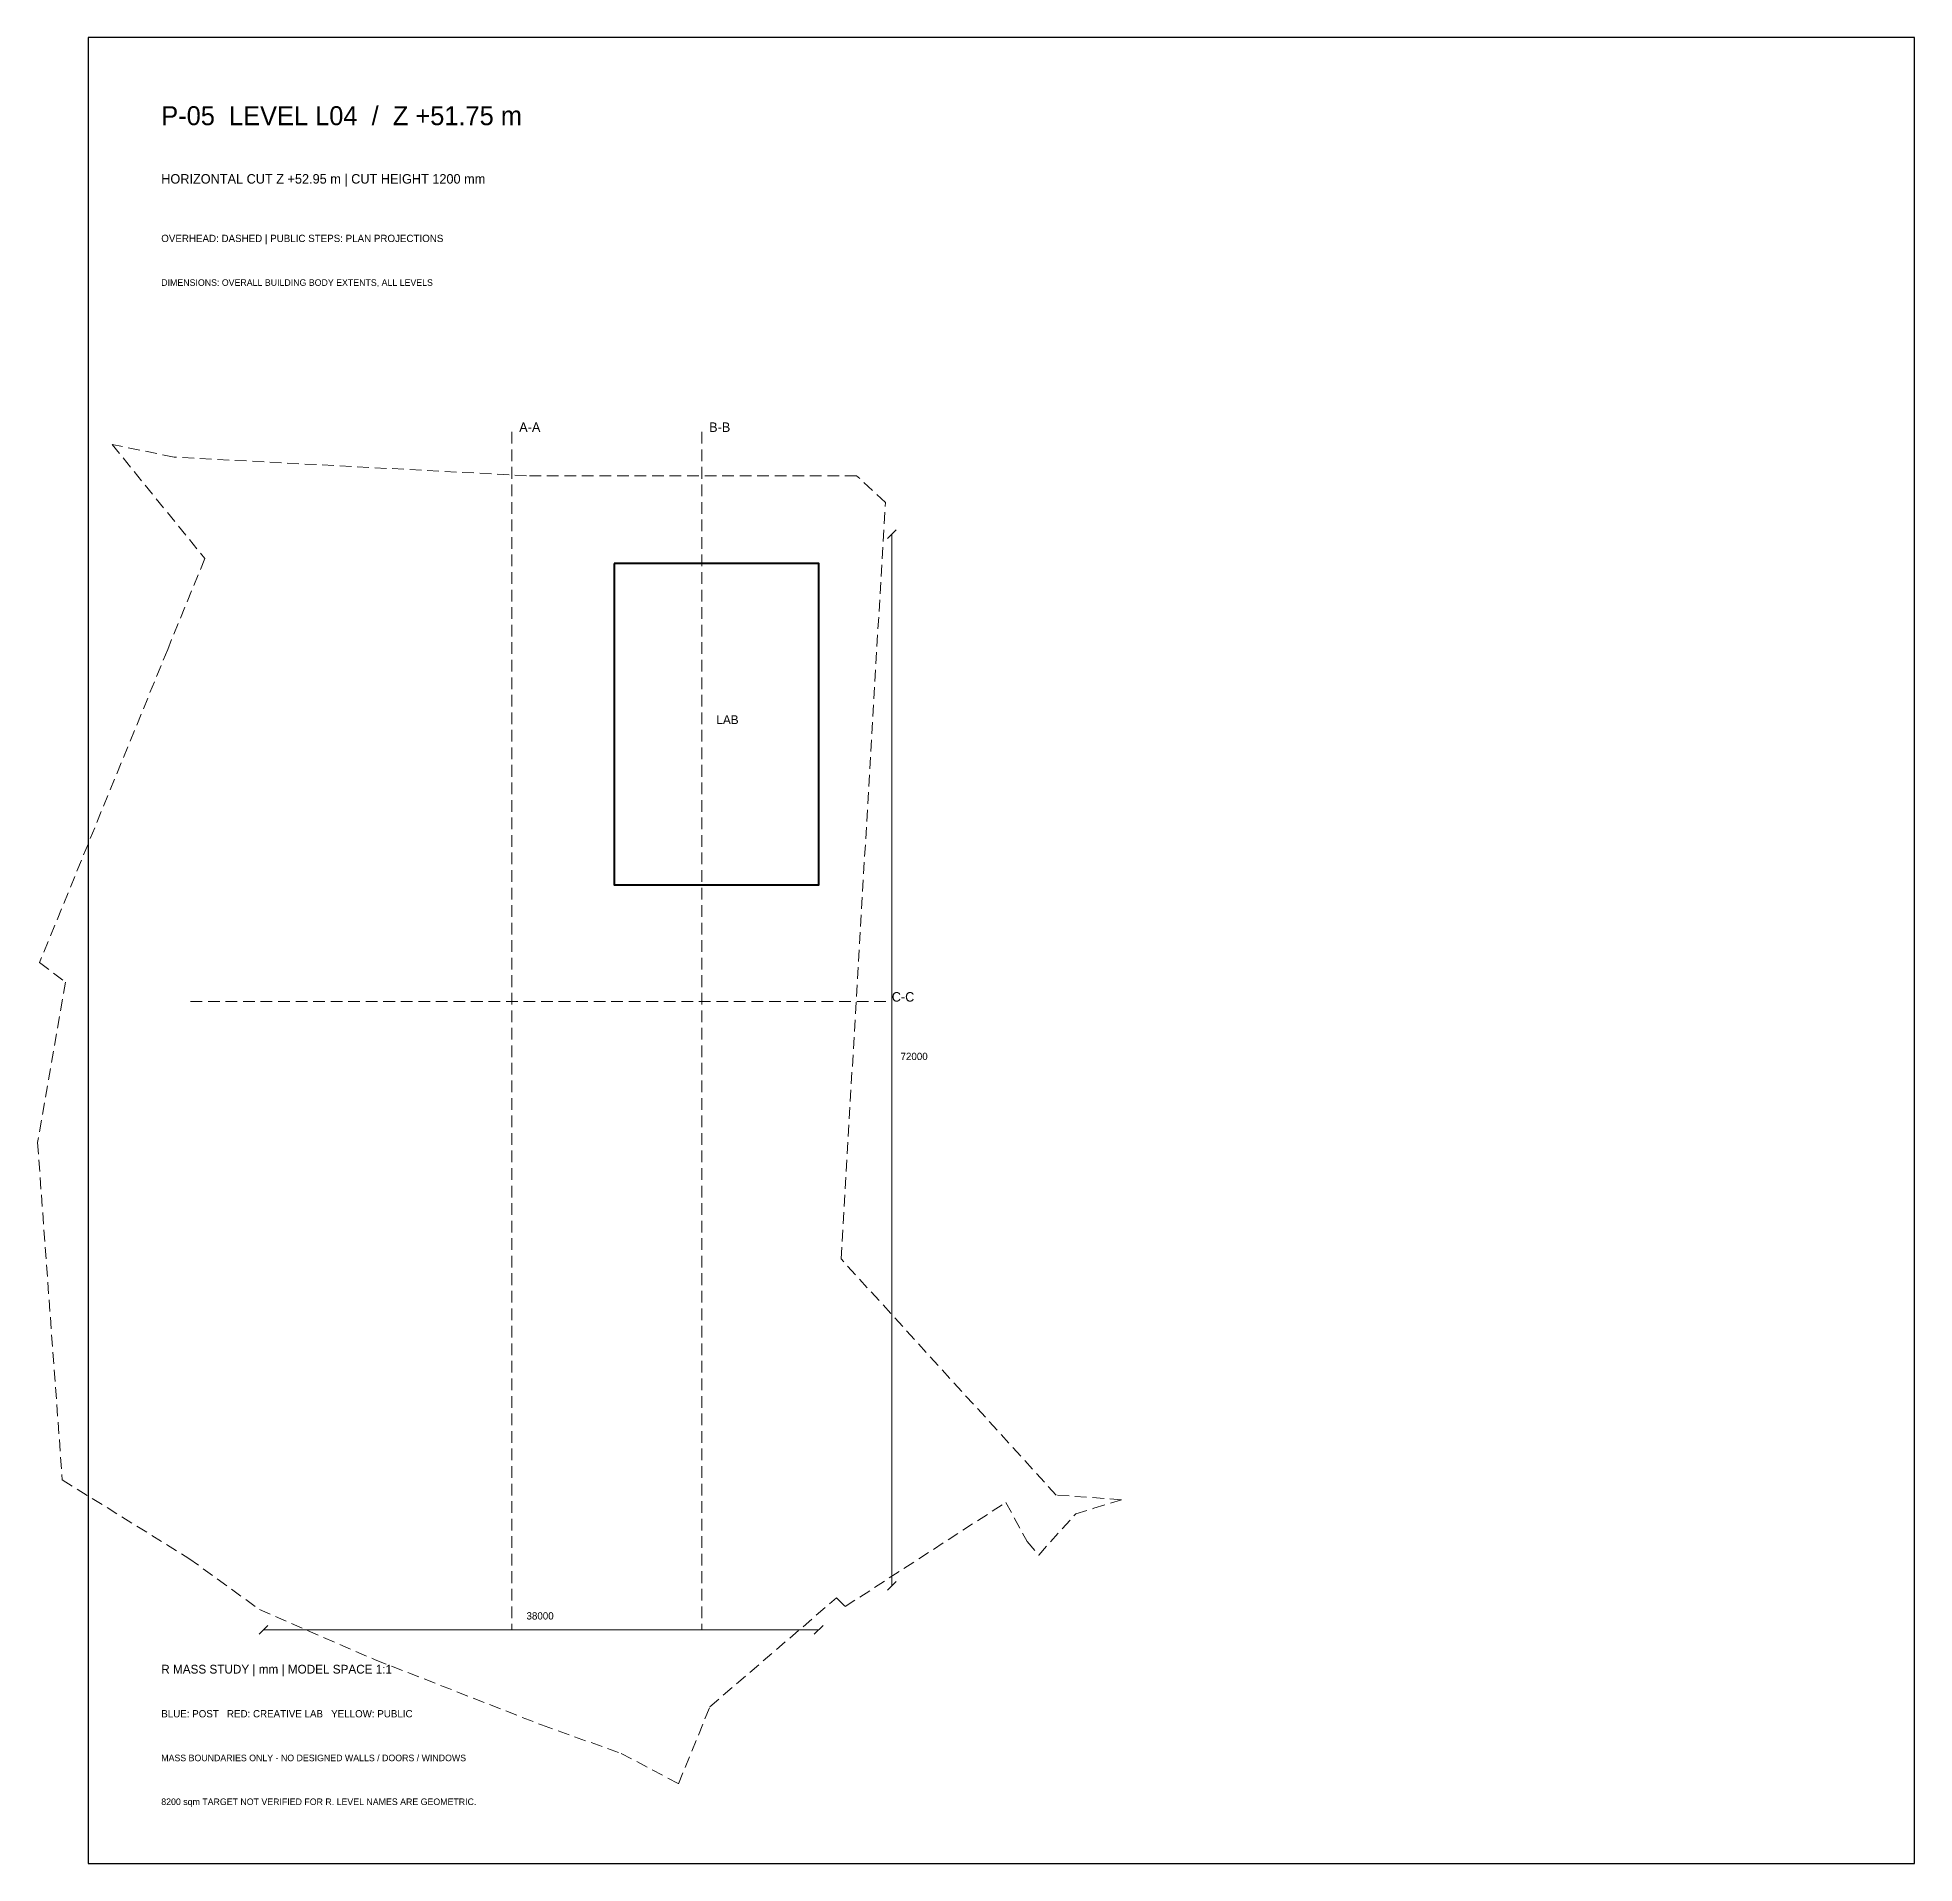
# Model space of a CAD drawing. Header units: millimetres. Extents: x -33468 to 375000, y -515000 to 30000.
# Drawn here: x 106532 to 235000, y -235000 to -110000 of the extents above; entities that cross this region are included whole.
import ezdxf

# ---------------------------------------------------------------- set-up
doc = ezdxf.new("R2010")
doc.units = ezdxf.units.MM
doc.linetypes.add('R_DASHED', pattern=[1200, 800, -400])
for name, color, linetype, lineweight in [('CUTLINE', 6, 'R_DASHED', 18), ('DIM', 7, 'Continuous', 13), ('FRAME', 7, 'Continuous', 25), ('LAB', 1, 'Continuous', 40), ('SITE', 8, 'R_DASHED', 13), ('TEXT', 7, 'Continuous', 18)]:
    doc.layers.add(name, color=color, linetype=linetype, lineweight=lineweight)

msp = doc.modelspace()

# ---------------------------------------------------------------- texts
at = {"layer": 'TEXT'}
for s, height, p in [('P-05  LEVEL L04  /  Z +51.75 m', 1300, (115000, -116000)), ('HORIZONTAL CUT Z +52.95 m | CUT HEIGHT 1200 mm', 650, (115000, -120000)), ('OVERHEAD: DASHED | PUBLIC STEPS: PLAN PROJECTIONS', 500, (115000, -124000)), ('DIMENSIONS: OVERALL BUILDING BODY EXTENTS, ALL LEVELS', 450, (115000, -127000)), ('A-A', 650, (139500, -137000)), ('B-B', 650, (152500, -137000)), ('LAB', 600, (153000, -157000)), ('C-C', 650, (165000, -176000)), ('72000', 500, (165600, -180000)), ('38000', 500, (140000, -218300)), ('R MASS STUDY | mm | MODEL SPACE 1:1', 600, (115000, -222000)), ('BLUE: POST   RED: CREATIVE LAB   YELLOW: PUBLIC', 500, (115000, -225000)), ('MASS BOUNDARIES ONLY - NO DESIGNED WALLS / DOORS / WINDOWS', 450, (115000, -228000)), ('8200 sqm TARGET NOT VERIFIED FOR R. LEVEL NAMES ARE GEOMETRIC.', 450, (115000, -231000))]:
    msp.add_text(s, height=height, dxfattribs=at).set_placement(p)

# ---------------------------------------------------------------- linework, layer by layer
at = {"layer": 'CUTLINE'}
for points in [[(139000, -137000), (139000, -219000)], [(152000, -137000), (152000, -219000)], [(117000, -176000), (165000, -176000)]]:
    msp.add_lwpolyline(points, dxfattribs=at)
at = {"layer": 'DIM'}
for points in [[(164700, -144300), (165300, -143700)], [(165000, -216000), (165000, -144000)], [(164700, -216300), (165300, -215700)], [(121700, -219300), (122300, -218700)], [(122000, -219000), (160000, -219000)], [(159700, -219300), (160300, -218700)]]:
    msp.add_lwpolyline(points, dxfattribs=at)
at = {"layer": 'FRAME'}
msp.add_lwpolyline([(110000, -235000), (235000, -235000), (235000, -110000), (110000, -110000)], close=True, dxfattribs=at)
at = {"layer": 'LAB'}
msp.add_lwpolyline([(146000, -146000), (146000, -168000), (160000, -168000), (160000, -146000)], close=True, dxfattribs=at)
at = {"layer": 'SITE'}
msp.add_lwpolyline([(161529, -193608), (164565, -141825), (162596, -140000), (140000, -140000), (123241, -139114), (115876, -138724), (111632, -137853), (117982, -145666), (115439, -151883), (106670, -173325), (108438, -174660), (106532, -185639), (108227, -208745), (116894, -214114), (121713, -217610), (129651, -221058), (141030, -225516), (146485, -227470), (150405, -229542), (152555, -224266), (161226, -216812), (161810, -217414), (172808, -210280), (174273, -212958), (175062, -213883), (177589, -211070), (178827, -210687), (180727, -210099), (176252, -209779)], close=True, dxfattribs=at)

msp.set_redraw_order([(e.dxf.handle, doc.entitydb.next_handle()) for e in msp.query("TEXT MTEXT ATTDEF DIMENSION ARC_DIMENSION")])  # texts and dimensions are drawn at this point

doc.saveas('drawing.dxf')
